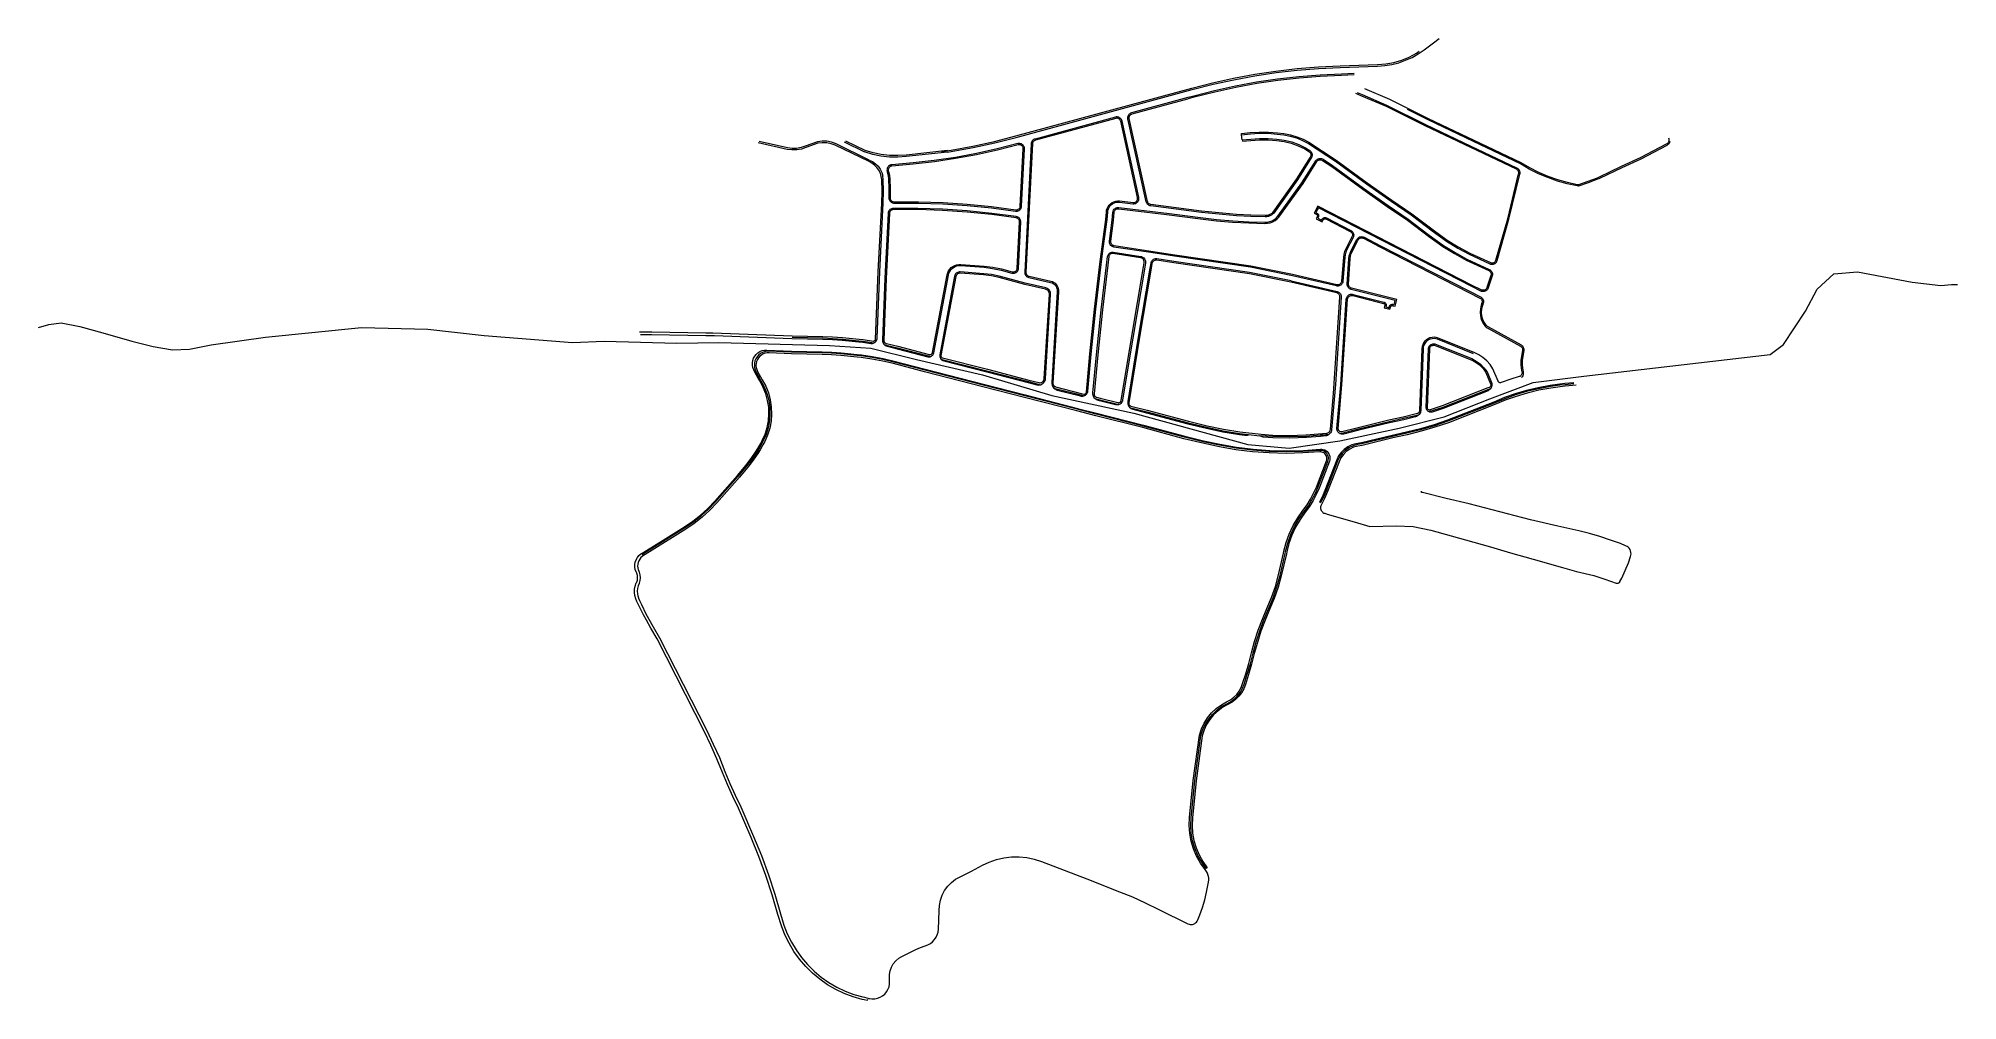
# Model space of a CAD drawing. Header units: feet. Extents: x 7510401 to 7512211, y 4691617 to 4692524.
import ezdxf

# ---------------------------------------------------------------- set-up
doc = ezdxf.new("R2010")
doc.units = ezdxf.units.FT
doc.header["$MEASUREMENT"] = 0
doc.layers.add('rruget', color=5, linetype='Continuous', lineweight=0)

msp = doc.modelspace()

# ---------------------------------------------------------------- linework, layer by layer
at = {"layer": 'rruget'}
for points in [[(7511258.3, 4692416.7), (7511261.8, 4692417.3), (7511282.4, 4692421), (7511302.8, 4692425.4), (7511323.1, 4692430.5), (7511489, 4692475.7), (7511508.6, 4692480.7), (7511528.3, 4692485), (7511548.1, 4692488.7), (7511568.1, 4692491.7), (7511588.1, 4692494), (7511608.2, 4692495.7), (7511628.4, 4692496.6), (7511663.8, 4692497.8), (7511670.6, 4692498.3), (7511677.2, 4692499.4), (7511683.8, 4692501), (7511690.1, 4692503.3), (7511696.3, 4692506.1), (7511702.1, 4692509.4), (7511707.7, 4692513.2), (7511716.4, 4692519.8), (7511722, 4692524)], [(7511252.6, 4692417.4), (7511261.6, 4692418.7), (7511282.1, 4692422.4), (7511302.5, 4692426.9), (7511322.7, 4692432), (7511488.6, 4692477.2), (7511508.2, 4692482.2), (7511528, 4692486.5), (7511547.9, 4692490.2), (7511567.9, 4692493.2), (7511588, 4692495.5), (7511608.1, 4692497.2), (7511628.4, 4692498.1), (7511663.8, 4692499.3), (7511671.5, 4692499.9), (7511679.1, 4692501.3), (7511686.5, 4692503.5), (7511693.6, 4692506.4), (7511700.4, 4692510.1), (7511703.1, 4692511.9)], [(7511536.1, 4692428.2), (7511544.2, 4692429), (7511552.4, 4692429.5), (7511560.6, 4692429.5), (7511568.7, 4692428.9), (7511575.8, 4692427.9), (7511582.8, 4692426.3), (7511589.5, 4692423.8), (7511595.9, 4692420.7), (7511599.8, 4692418.2), (7511600.5, 4692417.6), (7511601, 4692417), (7511601.5, 4692416.3), (7511601.8, 4692415.5), (7511602, 4692414.6), (7511602.1, 4692413.8), (7511601.9, 4692412.9), (7511601.7, 4692412.1), (7511601.3, 4692411.3), (7511588.4, 4692390.7), (7511565.9, 4692359.3), (7511564.8, 4692358.1), (7511563.6, 4692357.2), (7511562.3, 4692356.5), (7511560.8, 4692356), (7511559.3, 4692355.7), (7511557.8, 4692355.7), (7511544.2, 4692356), (7511530.6, 4692356.7), (7511497.6, 4692359.9), (7511449.9, 4692366.1), (7511449.1, 4692366.2), (7511448.4, 4692366.5), (7511447.8, 4692366.9), (7511447.1, 4692367.3), (7511446.6, 4692367.9), (7511446.2, 4692368.5), (7511445.8, 4692369.2), (7511445.6, 4692370), (7511428.4, 4692448.1), (7511428.3, 4692448.9), (7511428.4, 4692449.8), (7511428.5, 4692450.6), (7511428.9, 4692451.4), (7511429.3, 4692452.1), (7511429.8, 4692452.7), (7511430.5, 4692453.3), (7511431.2, 4692453.7), (7511432, 4692454), (7511485.1, 4692468.5), (7511490.6, 4692469.9), (7511510.1, 4692474.9), (7511529.8, 4692479.2), (7511549.6, 4692482.9), (7511569.5, 4692485.8), (7511589.5, 4692488.1), (7511609.6, 4692489.7), (7511629.7, 4692490.7), (7511641.6, 4692491.1)], [(7511536.1, 4692428.2), (7511536.3, 4692427), (7511544.3, 4692427.8), (7511552.4, 4692428.3), (7511560.5, 4692428.3), (7511568.6, 4692427.7), (7511575.6, 4692426.8), (7511582.4, 4692425.1), (7511589, 4692422.7), (7511595.3, 4692419.7), (7511599.1, 4692417.2), (7511599.6, 4692416.7), (7511600.1, 4692416.3), (7511600.4, 4692415.7), (7511600.7, 4692415.1), (7511600.8, 4692414.5), (7511600.9, 4692413.8), (7511600.8, 4692413.2), (7511600.6, 4692412.5), (7511600.3, 4692411.9), (7511587.4, 4692391.4), (7511564.9, 4692360), (7511564, 4692359), (7511562.9, 4692358.2), (7511561.7, 4692357.6), (7511560.5, 4692357.1), (7511559.2, 4692356.9), (7511557.8, 4692356.9), (7511544.2, 4692357.2), (7511530.6, 4692357.9), (7511497.7, 4692361.1), (7511450, 4692367.3), (7511449.5, 4692367.4), (7511448.9, 4692367.6), (7511448.4, 4692367.9), (7511447.9, 4692368.2), (7511447.5, 4692368.6), (7511447.2, 4692369.1), (7511447, 4692369.7), (7511446.8, 4692370.2), (7511429.6, 4692448.4), (7511429.5, 4692449), (7511429.6, 4692449.6), (7511429.7, 4692450.3), (7511429.9, 4692450.9), (7511430.3, 4692451.4), (7511430.7, 4692451.9), (7511431.2, 4692452.3), (7511431.7, 4692452.6), (7511432.3, 4692452.8), (7511484.9, 4692467.1), (7511485.4, 4692467.3), (7511490.9, 4692468.8), (7511510.4, 4692473.7), (7511530, 4692478), (7511549.8, 4692481.7), (7511569.7, 4692484.6), (7511589.7, 4692486.9), (7511609.7, 4692488.5), (7511629.8, 4692489.3), (7511641.6, 4692489.8)], [(7511535.5, 4692433.1), (7511535.3, 4692434.3), (7511543.7, 4692435.1), (7511552.2, 4692435.7), (7511560.8, 4692435.7), (7511569.3, 4692435), (7511575.5, 4692434.3), (7511581.7, 4692433), (7511587.7, 4692431.2), (7511593.5, 4692428.8), (7511599.1, 4692426), (7511624.8, 4692409.3), (7511654.1, 4692387.7), (7511677.1, 4692371.4), (7511696.2, 4692358.5), (7511716.1, 4692343.5), (7511729.4, 4692333.8), (7511739.9, 4692327.3), (7511750.7, 4692321.5), (7511770.1, 4692312.5), (7511770.7, 4692312.3), (7511771.4, 4692312.2), (7511772, 4692312.2), (7511772.7, 4692312.3), (7511773.3, 4692312.5), (7511773.9, 4692312.8), (7511774.4, 4692313.2), (7511774.8, 4692313.7), (7511775.1, 4692314.3), (7511775.4, 4692314.9), (7511786.5, 4692353.9), (7511796.8, 4692396.2), (7511796.9, 4692396.9), (7511796.9, 4692397.5), (7511796.7, 4692398.2), (7511796.5, 4692398.8), (7511796.2, 4692399.3), (7511795.8, 4692399.8), (7511795.3, 4692400.3), (7511794.7, 4692400.6), (7511751.6, 4692421), (7511708.7, 4692441.5), (7511672.1, 4692459.7), (7511649, 4692469.5), (7511643.4, 4692471.9)], [(7511535.5, 4692433.1), (7511543.8, 4692433.9), (7511552.2, 4692434.5), (7511560.7, 4692434.5), (7511569.2, 4692433.8), (7511575.3, 4692433.1), (7511581.4, 4692431.8), (7511587.3, 4692430.1), (7511593, 4692427.8), (7511598.5, 4692425), (7511624.1, 4692408.3), (7511653.4, 4692386.7), (7511676.5, 4692370.4), (7511695.5, 4692357.5), (7511715.4, 4692342.5), (7511728.7, 4692332.8), (7511739.3, 4692326.3), (7511750.2, 4692320.4), (7511769.6, 4692311.4), (7511770.4, 4692311.1), (7511771.3, 4692311), (7511772.1, 4692311), (7511773, 4692311.1), (7511773.8, 4692311.4), (7511774.5, 4692311.8), (7511775.2, 4692312.4), (7511775.8, 4692313), (7511776.2, 4692313.8), (7511776.5, 4692314.6), (7511787.6, 4692353.6), (7511797.9, 4692396), (7511798.1, 4692396.8), (7511798.1, 4692397.7), (7511797.9, 4692398.5), (7511797.6, 4692399.3), (7511797.2, 4692400), (7511796.6, 4692400.7), (7511796, 4692401.2), (7511795.2, 4692401.7), (7511752.1, 4692422.1), (7511709.2, 4692442.6), (7511672.6, 4692460.8), (7511649.4, 4692470.7), (7511644.7, 4692472.7)], [(7511938.1, 4692430.2), (7511938.3, 4692429.4), (7511938.5, 4692428.6), (7511938.5, 4692427.8), (7511938.3, 4692427.1), (7511938, 4692426.3), (7511937.7, 4692425.6), (7511937.2, 4692425), (7511936.6, 4692424.5), (7511935.9, 4692424.1), (7511911.5, 4692411.2), (7511893.5, 4692403.1), (7511872.7, 4692393.1), (7511870.8, 4692392.1), (7511862, 4692388.9), (7511853.2, 4692385.9), (7511852.1, 4692386), (7511842.8, 4692388), (7511833.6, 4692390.6), (7511824.6, 4692393.8), (7511815.8, 4692397.6), (7511807.3, 4692401.9), (7511799.1, 4692406.7), (7511754.8, 4692427.7), (7511711.9, 4692448.2), (7511675.2, 4692466.4), (7511651.9, 4692476.3)], [(7511387.1, 4692186.9), (7511387.5, 4692187.1), (7511388.3, 4692187.5), (7511389, 4692188.1), (7511389.6, 4692188.9), (7511390, 4692189.7), (7511390.4, 4692190.5), (7511390.5, 4692191.4), (7511393.7, 4692226.2), (7511398.2, 4692268.6), (7511403.2, 4692310.9), (7511405.1, 4692325.7), (7511408.7, 4692353.1), (7511409.3, 4692360), (7511409.5, 4692361.7), (7511409.9, 4692363.2), (7511410.6, 4692364.7), (7511411.6, 4692366), (7511412.8, 4692367.2), (7511414.1, 4692368.2), (7511415.6, 4692368.9), (7511417.1, 4692369.4), (7511418.8, 4692369.6), (7511420.4, 4692369.5), (7511433.1, 4692368.1), (7511434, 4692368), (7511434.8, 4692368.2), (7511435.7, 4692368.4), (7511436.4, 4692368.8), (7511437.1, 4692369.4), (7511437.7, 4692370), (7511438.1, 4692370.7), (7511438.5, 4692371.5), (7511438.6, 4692372.4), (7511438.7, 4692373.2), (7511438.6, 4692374.1), (7511422.8, 4692446), (7511422.5, 4692446.8), (7511422.2, 4692447.5), (7511421.7, 4692448.2), (7511421.1, 4692448.8), (7511420.5, 4692449.2), (7511419.7, 4692449.6), (7511419, 4692449.8), (7511418.2, 4692450), (7511417.4, 4692449.9), (7511416.6, 4692449.8), (7511340.8, 4692429.1), (7511340.1, 4692428.9), (7511339.4, 4692428.5), (7511338.7, 4692428), (7511338.2, 4692427.4), (7511337.8, 4692426.8), (7511337.4, 4692426.1), (7511337.2, 4692425.3), (7511337.1, 4692424.6), (7511331, 4692303.6), (7511331, 4692302.8), (7511331.2, 4692302), (7511331.4, 4692301.3), (7511331.8, 4692300.6), (7511332.3, 4692300), (7511332.8, 4692299.5), (7511333.5, 4692299), (7511334.2, 4692298.7), (7511334.9, 4692298.4), (7511355.4, 4692293.9), (7511356.6, 4692293.5), (7511357.8, 4692292.9), (7511358.9, 4692292.1), (7511359.8, 4692291.2), (7511360.6, 4692290.1), (7511361.1, 4692288.9), (7511361.5, 4692287.7), (7511361.7, 4692286.4), (7511361.6, 4692285.1), (7511356.5, 4692199.5), (7511356.5, 4692198.3), (7511356.8, 4692197.1), (7511357.2, 4692196), (7511357.8, 4692195), (7511358.5, 4692194.2)], [(7511386.7, 4692188.6), (7511387.1, 4692188.5), (7511387.4, 4692188.5), (7511387.8, 4692188.6), (7511388.1, 4692188.7), (7511388.4, 4692188.9), (7511388.6, 4692189.1), (7511388.9, 4692189.4), (7511389, 4692189.7), (7511389.2, 4692190), (7511389.2, 4692190.3), (7511392.5, 4692226.4), (7511397, 4692268.7), (7511402, 4692311), (7511407.5, 4692353.2), (7511408.1, 4692360.1), (7511408.3, 4692361.9), (7511408.8, 4692363.7), (7511409.6, 4692365.3), (7511410.7, 4692366.8), (7511412, 4692368.1), (7511413.5, 4692369.2), (7511415.1, 4692370), (7511416.9, 4692370.5), (7511418.7, 4692370.8), (7511420.5, 4692370.7), (7511433.3, 4692369.3), (7511433.9, 4692369.2), (7511434.6, 4692369.3), (7511435.2, 4692369.5), (7511435.8, 4692369.8), (7511436.3, 4692370.2), (7511436.7, 4692370.7), (7511437.1, 4692371.3), (7511437.3, 4692371.9), (7511437.5, 4692372.5), (7511437.5, 4692373.2), (7511437.4, 4692373.8), (7511421.6, 4692445.8), (7511421.4, 4692446.4), (7511421.1, 4692446.9), (7511420.8, 4692447.4), (7511420.3, 4692447.9), (7511419.8, 4692448.2), (7511419.3, 4692448.5), (7511418.7, 4692448.7), (7511418.1, 4692448.8), (7511417.5, 4692448.7), (7511416.9, 4692448.6), (7511341.1, 4692428), (7511340.5, 4692427.8), (7511340, 4692427.5), (7511339.6, 4692427.1), (7511339.1, 4692426.7), (7511338.8, 4692426.2), (7511338.6, 4692425.7), (7511338.4, 4692425.1), (7511338.3, 4692424.5), (7511332.2, 4692303.5), (7511332.2, 4692302.9), (7511332.3, 4692302.3), (7511332.5, 4692301.8), (7511332.8, 4692301.3), (7511333.2, 4692300.8), (7511333.6, 4692300.4), (7511334.1, 4692300.1), (7511334.6, 4692299.8), (7511335.2, 4692299.6), (7511355.7, 4692295), (7511357.1, 4692294.6), (7511358.4, 4692293.9), (7511359.6, 4692293), (7511360.7, 4692292), (7511361.6, 4692290.7), (7511362.2, 4692289.4), (7511362.7, 4692288), (7511362.9, 4692286.5), (7511362.8, 4692285), (7511357.7, 4692198.8), (7511357.7, 4692198.2), (7511357.8, 4692197.6), (7511358, 4692197.1), (7511358.3, 4692196.6), (7511358.7, 4692196.2), (7511359.1, 4692195.8), (7511359.6, 4692195.6), (7511360.2, 4692195.4), (7511384.3, 4692189.2), (7511386.7, 4692188.6)], [(7511939.5, 4692426.9), (7511939.5, 4692426.8), (7511939.1, 4692425.8), (7511938.7, 4692425), (7511938, 4692424.2), (7511937.3, 4692423.5), (7511936.5, 4692423), (7511912, 4692410.1), (7511894, 4692402), (7511873, 4692391.8), (7511872.5, 4692391.6), (7511871.3, 4692391.1), (7511862.3, 4692387.7), (7511853.1, 4692384.7), (7511851.9, 4692384.8), (7511842.5, 4692386.9), (7511833.3, 4692389.5), (7511824.2, 4692392.7), (7511815.4, 4692396.4), (7511806.8, 4692400.8), (7511798.5, 4692405.6), (7511754.3, 4692426.6), (7511711.4, 4692447.1), (7511691.9, 4692456.8)], [(7511536.1, 4692428.2), (7511535.5, 4692433.1)], [(7511184.3, 4692407.8), (7511152.4, 4692423.2), (7511148.5, 4692424.7), (7511144.4, 4692425.5), (7511140.2, 4692425.6), (7511136, 4692425.1), (7511124.7, 4692421.1), (7511120.5, 4692419.6), (7511116.1, 4692418.8), (7511111.6, 4692418.8), (7511107.2, 4692419.3), (7511079.8, 4692425.4)], [(7511184.4, 4692409.3), (7511153.1, 4692424.5), (7511148.9, 4692426.1), (7511144.5, 4692427), (7511140, 4692427.1), (7511135.6, 4692426.5), (7511124.1, 4692422.5), (7511120.1, 4692421.1), (7511116, 4692420.3), (7511111.7, 4692420.2), (7511107.5, 4692420.8), (7511080.7, 4692426.7)], [(7511160.7, 4692426.4), (7511180.1, 4692417)], [(7511258.2, 4692418.2), (7511219.2, 4692414), (7511211.4, 4692413.4), (7511203.5, 4692413.6), (7511195.8, 4692414.5), (7511188.1, 4692416.1), (7511180.6, 4692418.4), (7511162.4, 4692427.2)], [(7511258.3, 4692416.7), (7511219.4, 4692412.5), (7511211.4, 4692411.9), (7511203.4, 4692412.1), (7511195.5, 4692413), (7511187.7, 4692414.6), (7511180.1, 4692417)], [(7511324.7, 4692424.8), (7511305.2, 4692419.8), (7511285.5, 4692415.5), (7511265.7, 4692411.8), (7511245.8, 4692408.8), (7511225.8, 4692406.5), (7511205.8, 4692404.8), (7511204.9, 4692404.7), (7511204.1, 4692404.5), (7511203.4, 4692404.1), (7511202.7, 4692403.6), (7511202.2, 4692403), (7511201.7, 4692402.3), (7511201.4, 4692401.5), (7511201.2, 4692400.7), (7511201.1, 4692399.9), (7511201.2, 4692399.1), (7511201.4, 4692398.2), (7511202.3, 4692394.8), (7511202.7, 4692391.2), (7511203, 4692382.5), (7511202.9, 4692373.8), (7511203, 4692373), (7511203.1, 4692372.2), (7511203.4, 4692371.5), (7511203.9, 4692370.8), (7511204.4, 4692370.2), (7511205, 4692369.6), (7511205.7, 4692369.2), (7511206.4, 4692368.9), (7511207.2, 4692368.7), (7511208, 4692368.7), (7511231, 4692368.7), (7511253.9, 4692367.9), (7511276.8, 4692366.4), (7511299.7, 4692364.1), (7511322.4, 4692361.1), (7511323.2, 4692361.1), (7511324.1, 4692361.1), (7511324.9, 4692361.4), (7511325.6, 4692361.7), (7511326.3, 4692362.2), (7511326.9, 4692362.8), (7511327.4, 4692363.4), (7511327.8, 4692364.2), (7511328, 4692365), (7511328.1, 4692365.8), (7511330.9, 4692419.6), (7511330.8, 4692420.5), (7511330.7, 4692421.3), (7511330.3, 4692422.1), (7511329.9, 4692422.8), (7511329.4, 4692423.5), (7511328.7, 4692424), (7511328, 4692424.4), (7511327.2, 4692424.7), (7511326.4, 4692424.9), (7511325.5, 4692424.9), (7511324.7, 4692424.8)], [(7511325, 4692423.6), (7511305.4, 4692418.6), (7511285.7, 4692414.3), (7511265.9, 4692410.6), (7511246, 4692407.6), (7511225.9, 4692405.3), (7511205.8, 4692403.6), (7511205.2, 4692403.6), (7511204.6, 4692403.4), (7511204.1, 4692403.1), (7511203.5, 4692402.7), (7511203.1, 4692402.2), (7511202.8, 4692401.7), (7511202.5, 4692401.1), (7511202.3, 4692400.5), (7511202.3, 4692399.9), (7511202.3, 4692399.2), (7511202.5, 4692398.6), (7511203.5, 4692395), (7511203.9, 4692391.2), (7511204.2, 4692382.5), (7511204.1, 4692373.8), (7511204.2, 4692373.2), (7511204.3, 4692372.6), (7511204.5, 4692372), (7511204.8, 4692371.5), (7511205.2, 4692371), (7511205.7, 4692370.6), (7511206.2, 4692370.3), (7511206.8, 4692370.1), (7511207.4, 4692369.9), (7511208, 4692369.9), (7511231, 4692369.9), (7511254, 4692369.1), (7511276.9, 4692367.6), (7511299.8, 4692365.3), (7511322.6, 4692362.3), (7511323.2, 4692362.3), (7511323.9, 4692362.3), (7511324.5, 4692362.5), (7511325, 4692362.8), (7511325.6, 4692363.1), (7511326, 4692363.6), (7511326.4, 4692364.1), (7511326.7, 4692364.6), (7511326.9, 4692365.2), (7511326.9, 4692365.9), (7511329.7, 4692419.7), (7511329.6, 4692420.3), (7511329.5, 4692421), (7511329.3, 4692421.6), (7511328.9, 4692422.1), (7511328.5, 4692422.6), (7511328, 4692423), (7511327.5, 4692423.3), (7511326.9, 4692423.5), (7511326.3, 4692423.7), (7511325.6, 4692423.7), (7511325, 4692423.6)], [(7511251.4, 4692419.7), (7511251.4, 4692419.7)], [(7511252.6, 4692417.4), (7511252.6, 4692417.4)], [(7511771.8, 4692300), (7511768.1, 4692288.6), (7511767.7, 4692287.8), (7511767.3, 4692287.1), (7511766.7, 4692286.5), (7511766, 4692285.9), (7511765.2, 4692285.5), (7511764.4, 4692285.3), (7511763.5, 4692285.2), (7511762.7, 4692285.2), (7511761.8, 4692285.4), (7511761, 4692285.7), (7511752.6, 4692290), (7511608, 4692364.2), (7511605.7, 4692359.8), (7511606.6, 4692359.3), (7511607, 4692359), (7511607.4, 4692358.7), (7511607.7, 4692358.3), (7511608, 4692357.8), (7511608.1, 4692357.3), (7511608.2, 4692356.8), (7511608.2, 4692356.3), (7511608.1, 4692355.8), (7511607.9, 4692355.3), (7511607.4, 4692354.4), (7511611, 4692352.6), (7511611.4, 4692353.5), (7511611.7, 4692353.9), (7511612, 4692354.2), (7511612.4, 4692354.5), (7511612.8, 4692354.8), (7511613.2, 4692354.9), (7511613.7, 4692355), (7511614.1, 4692355.1), (7511614.6, 4692355), (7511615.1, 4692354.9), (7511615.5, 4692354.8), (7511638.5, 4692342.9), (7511639.3, 4692342.5), (7511639.9, 4692341.9), (7511640.5, 4692341.2), (7511640.9, 4692340.4), (7511641.1, 4692339.6), (7511641.3, 4692338.7), (7511641.2, 4692337.8), (7511641, 4692337), (7511640.7, 4692336.2), (7511634.9, 4692324.9), (7511633.9, 4692322.5), (7511633.2, 4692319.9), (7511632.8, 4692317.3), (7511631.1, 4692295), (7511630.9, 4692294.1), (7511630.6, 4692293.3), (7511630.2, 4692292.6), (7511629.7, 4692291.9), (7511629, 4692291.3), (7511628.3, 4692290.9), (7511627.5, 4692290.6), (7511626.7, 4692290.4), (7511625.8, 4692290.4), (7511624.9, 4692290.5), (7511583.5, 4692300), (7511544, 4692308.1), (7511472.4, 4692318.6), (7511449.9, 4692322), (7511415.2, 4692327.2), (7511414.4, 4692327.4), (7511413.6, 4692327.8), (7511412.9, 4692328.3), (7511412.3, 4692328.8), (7511411.7, 4692329.5), (7511411.3, 4692330.3), (7511411.1, 4692331.1), (7511411, 4692332), (7511411, 4692332.8), (7511413.6, 4692352.5), (7511414.2, 4692359.8), (7511414.4, 4692360.6), (7511414.6, 4692361.4), (7511414.9, 4692362.1), (7511415.4, 4692362.8), (7511416, 4692363.4), (7511416.7, 4692363.9), (7511417.4, 4692364.2), (7511418.2, 4692364.5), (7511419, 4692364.6), (7511419.8, 4692364.6), (7511433, 4692363), (7511465, 4692359.2), (7511496.9, 4692355), (7511512, 4692353.2), (7511527.2, 4692351.9), (7511542.4, 4692351.1), (7511557.6, 4692350.7), (7511559.9, 4692350.8), (7511562.2, 4692351.2), (7511564.4, 4692352), (7511566.4, 4692353.1), (7511568.3, 4692354.5), (7511569.8, 4692356.2), (7511592.5, 4692387.9), (7511605.4, 4692408.4), (7511605.9, 4692409.1), (7511606.4, 4692409.6), (7511607.1, 4692410.1), (7511607.8, 4692410.4), (7511608.6, 4692410.7), (7511609.3, 4692410.8), (7511610.1, 4692410.8), (7511610.9, 4692410.6), (7511611.7, 4692410.4), (7511612.4, 4692410), (7511621.2, 4692404.2), (7511650.5, 4692382.7), (7511673.6, 4692366.3), (7511692.6, 4692353.4), (7511712.4, 4692338.5), (7511725.9, 4692328.7), (7511736.8, 4692322), (7511748, 4692315.9), (7511769.1, 4692306.1), (7511769.9, 4692305.7), (7511770.5, 4692305.2), (7511771, 4692304.6), (7511771.5, 4692303.9), (7511771.8, 4692303.2), (7511772, 4692302.4), (7511772.1, 4692301.6), (7511772, 4692300.8), (7511771.8, 4692300)], [(7511195.8, 4692393.8), (7511194.9, 4692396.8), (7511193.5, 4692399.6), (7511191.7, 4692402.2), (7511189.5, 4692404.4), (7511187, 4692406.3), (7511184.3, 4692407.8)], [(7511184.4, 4692409.3), (7511187.5, 4692407.8), (7511190.3, 4692405.8), (7511192.8, 4692403.4), (7511194.8, 4692400.6), (7511196.3, 4692397.5), (7511197.3, 4692394.2)], [(7511188.3, 4692238.6), (7511188.6, 4692238.5), (7511188.9, 4692238.6), (7511189.2, 4692238.7), (7511189.5, 4692238.8), (7511189.7, 4692239), (7511190, 4692239.2), (7511190.1, 4692239.4), (7511190.3, 4692239.7), (7511190.4, 4692240), (7511190.4, 4692240.3), (7511192.9, 4692303.8), (7511196.2, 4692368.7), (7511196.5, 4692379.8), (7511196.2, 4692390.8), (7511195.8, 4692393.8)], [(7511189, 4692236.9), (7511189.3, 4692237.1), (7511190, 4692237.6), (7511190.7, 4692238.2), (7511191.2, 4692239), (7511191.6, 4692239.8), (7511191.8, 4692240.6), (7511192, 4692241.5), (7511194.4, 4692303.8), (7511197.7, 4692368.6), (7511198, 4692379.8), (7511197.7, 4692390.9), (7511197.3, 4692394.2)], [(7511770.7, 4692300.4), (7511766.9, 4692289), (7511766.7, 4692288.4), (7511766.3, 4692287.8), (7511765.9, 4692287.3), (7511765.3, 4692287), (7511764.8, 4692286.7), (7511764.1, 4692286.5), (7511763.5, 4692286.4), (7511762.8, 4692286.4), (7511762.2, 4692286.5), (7511761.5, 4692286.8), (7511753.1, 4692291.1), (7511607.5, 4692365.8), (7511604.1, 4692359.3), (7511606, 4692358.3), (7511606.3, 4692358.1), (7511606.5, 4692357.9), (7511606.7, 4692357.6), (7511606.9, 4692357.3), (7511607, 4692357), (7511607, 4692356.7), (7511607, 4692356.4), (7511606.9, 4692356.1), (7511606.8, 4692355.8), (7511605.8, 4692353.9), (7511611.5, 4692350.9), (7511612.5, 4692352.9), (7511612.7, 4692353.1), (7511612.8, 4692353.4), (7511613.1, 4692353.5), (7511613.3, 4692353.7), (7511613.6, 4692353.8), (7511613.8, 4692353.9), (7511614.1, 4692353.9), (7511614.4, 4692353.9), (7511614.7, 4692353.8), (7511615, 4692353.7), (7511638, 4692341.9), (7511638.6, 4692341.5), (7511639, 4692341.1), (7511639.5, 4692340.5), (7511639.8, 4692339.9), (7511640, 4692339.3), (7511640.1, 4692338.7), (7511640, 4692338), (7511639.9, 4692337.4), (7511639.6, 4692336.7), (7511633.8, 4692325.4), (7511632.7, 4692322.9), (7511632, 4692320.2), (7511631.6, 4692317.4), (7511629.9, 4692295.1), (7511629.7, 4692294.4), (7511629.5, 4692293.8), (7511629.2, 4692293.2), (7511628.8, 4692292.7), (7511628.3, 4692292.3), (7511627.8, 4692291.9), (7511627.1, 4692291.7), (7511626.5, 4692291.6), (7511625.9, 4692291.6), (7511625.2, 4692291.7), (7511583.7, 4692301.2), (7511544.2, 4692309.3), (7511472.6, 4692319.7), (7511415.5, 4692328.4), (7511414.8, 4692328.6), (7511414.2, 4692328.8), (7511413.6, 4692329.2), (7511413.1, 4692329.6), (7511412.8, 4692330.2), (7511412.5, 4692330.8), (7511412.3, 4692331.4), (7511412.2, 4692332), (7511412.2, 4692332.7), (7511414.8, 4692352.3), (7511415.4, 4692359.7), (7511415.5, 4692360.4), (7511415.7, 4692361), (7511416, 4692361.5), (7511416.3, 4692362), (7511416.8, 4692362.5), (7511417.3, 4692362.8), (7511417.8, 4692363.1), (7511418.4, 4692363.3), (7511419.1, 4692363.4), (7511419.7, 4692363.4), (7511432.9, 4692361.8), (7511464.8, 4692358), (7511496.7, 4692353.8), (7511511.9, 4692352), (7511527.1, 4692350.7), (7511542.3, 4692349.9), (7511557.6, 4692349.5), (7511560.1, 4692349.6), (7511562.5, 4692350), (7511564.9, 4692350.9), (7511567.1, 4692352.1), (7511569.1, 4692353.7), (7511570.8, 4692355.5), (7511593.5, 4692387.3), (7511606.4, 4692407.8), (7511606.8, 4692408.3), (7511607.2, 4692408.7), (7511607.7, 4692409.1), (7511608.2, 4692409.3), (7511608.8, 4692409.5), (7511609.4, 4692409.6), (7511610, 4692409.6), (7511610.6, 4692409.5), (7511611.2, 4692409.3), (7511611.7, 4692408.9), (7511620.6, 4692403.2), (7511649.8, 4692381.7), (7511672.9, 4692365.3), (7511691.9, 4692352.5), (7511711.7, 4692337.6), (7511725.2, 4692327.7), (7511736.2, 4692321), (7511747.4, 4692314.8), (7511768.6, 4692305.1), (7511769.2, 4692304.7), (7511769.7, 4692304.3), (7511770.1, 4692303.9), (7511770.4, 4692303.4), (7511770.6, 4692302.8), (7511770.8, 4692302.2), (7511770.8, 4692301.6), (7511770.8, 4692301), (7511770.7, 4692300.4)], [(7511242.6, 4692224), (7511243.2, 4692224.3), (7511243.8, 4692224.8), (7511244.4, 4692225.3), (7511244.8, 4692225.9), (7511245.1, 4692226.6), (7511245.3, 4692227.4), (7511259.1, 4692300.8), (7511259.5, 4692302.5), (7511260.3, 4692304.1), (7511261.3, 4692305.6), (7511262.5, 4692306.9), (7511263.9, 4692308), (7511265.5, 4692308.8), (7511267.1, 4692309.4), (7511268.9, 4692309.7), (7511270.7, 4692309.7), (7511292.8, 4692308.1), (7511300.8, 4692307.1), (7511308.7, 4692305.4), (7511318.9, 4692302.7), (7511319.7, 4692302.5), (7511320.5, 4692302.5), (7511321.3, 4692302.6), (7511322.1, 4692302.9), (7511322.8, 4692303.2), (7511323.5, 4692303.7), (7511324, 4692304.3), (7511324.5, 4692304.9), (7511324.9, 4692305.7), (7511325.1, 4692306.4), (7511325.2, 4692307.2), (7511327.4, 4692350.7), (7511327.4, 4692351.6), (7511327.2, 4692352.4), (7511326.9, 4692353.1), (7511326.5, 4692353.8), (7511326, 4692354.5), (7511325.4, 4692355), (7511324.7, 4692355.4), (7511323.9, 4692355.8), (7511323.1, 4692355.9), (7511300.1, 4692359), (7511276.9, 4692361.3), (7511253.6, 4692362.9), (7511230.4, 4692363.7), (7511207.1, 4692363.7), (7511206.3, 4692363.6), (7511205.5, 4692363.4), (7511204.7, 4692363), (7511204, 4692362.5), (7511203.4, 4692362), (7511202.9, 4692361.3), (7511202.5, 4692360.6), (7511202.3, 4692359.8), (7511202.2, 4692358.9), (7511199.1, 4692297.8), (7511196.9, 4692239.4), (7511196.9, 4692238.4), (7511197.1, 4692237.4), (7511197.5, 4692236.5), (7511198.1, 4692235.7), (7511198.5, 4692235.2)], [(7511241.2, 4692225.9), (7511241.6, 4692225.8), (7511242, 4692225.8), (7511242.4, 4692225.9), (7511242.7, 4692226), (7511243.1, 4692226.2), (7511243.4, 4692226.4), (7511243.7, 4692226.7), (7511243.9, 4692227), (7511244, 4692227.4), (7511244.2, 4692227.8), (7511257.9, 4692301), (7511258.4, 4692302.9), (7511259.2, 4692304.7), (7511260.3, 4692306.4), (7511261.7, 4692307.8), (7511263.2, 4692309), (7511265, 4692309.9), (7511266.8, 4692310.6), (7511268.8, 4692310.9), (7511270.8, 4692310.9), (7511292.9, 4692309.3), (7511301, 4692308.3), (7511309, 4692306.6), (7511319.2, 4692303.8), (7511319.8, 4692303.7), (7511320.4, 4692303.7), (7511321, 4692303.8), (7511321.6, 4692304), (7511322.2, 4692304.3), (7511322.7, 4692304.6), (7511323.1, 4692305.1), (7511323.5, 4692305.6), (7511323.7, 4692306.1), (7511323.9, 4692306.7), (7511324, 4692307.3), (7511326.2, 4692350.8), (7511326.2, 4692351.4), (7511326, 4692352), (7511325.8, 4692352.6), (7511325.5, 4692353.2), (7511325.1, 4692353.6), (7511324.7, 4692354), (7511324.1, 4692354.4), (7511323.6, 4692354.6), (7511323, 4692354.8), (7511299.9, 4692357.8), (7511276.8, 4692360.1), (7511253.6, 4692361.7), (7511230.4, 4692362.5), (7511207.1, 4692362.5), (7511206.5, 4692362.4), (7511205.9, 4692362.2), (7511205.3, 4692362), (7511204.8, 4692361.6), (7511204.3, 4692361.2), (7511203.9, 4692360.7), (7511203.7, 4692360.1), (7511203.5, 4692359.5), (7511203.4, 4692358.9), (7511200.3, 4692297.7), (7511198.1, 4692239.5), (7511198.1, 4692239), (7511198.2, 4692238.5), (7511198.4, 4692238.1), (7511198.6, 4692237.6), (7511198.9, 4692237.2), (7511199.3, 4692236.9), (7511199.7, 4692236.6), (7511200.2, 4692236.4), (7511200.6, 4692236.3), (7511200.7, 4692236.3), (7511211.5, 4692233.7), (7511240.8, 4692226), (7511241.2, 4692225.9)], [(7511397.3, 4692184.4), (7511396.9, 4692184.8), (7511396.3, 4692185.6), (7511395.8, 4692186.6), (7511395.5, 4692187.6), (7511395.4, 4692188.6), (7511395.4, 4692189.7), (7511398.7, 4692225.7), (7511403.2, 4692268), (7511408.1, 4692310.2), (7511409.2, 4692318.2), (7511409.3, 4692318.9), (7511409.6, 4692319.6), (7511410, 4692320.3), (7511410.5, 4692320.9), (7511411, 4692321.4), (7511411.7, 4692321.8), (7511412.4, 4692322.1), (7511413.1, 4692322.3), (7511413.9, 4692322.3), (7511414.6, 4692322.3), (7511440.5, 4692318.3), (7511441.3, 4692318.2), (7511442.1, 4692317.8), (7511442.8, 4692317.4), (7511443.4, 4692316.9), (7511444, 4692316.2), (7511444.4, 4692315.5), (7511444.7, 4692314.7), (7511444.9, 4692313.9), (7511444.9, 4692313.1), (7511444.9, 4692312.3), (7511444.2, 4692308.3), (7511432.9, 4692241.2), (7511423.4, 4692183), (7511423.2, 4692182.1), (7511422.8, 4692181.2), (7511422.3, 4692180.5), (7511421.7, 4692179.8), (7511420.9, 4692179.2), (7511420.1, 4692178.8), (7511419.8, 4692178.7)], [(7511418.8, 4692180.5), (7511419.2, 4692180.4), (7511419.7, 4692180.4), (7511420.1, 4692180.5), (7511420.5, 4692180.6), (7511420.9, 4692180.8), (7511421.3, 4692181.1), (7511421.6, 4692181.4), (7511421.8, 4692181.8), (7511422, 4692182.2), (7511422.1, 4692182.6), (7511431.7, 4692241.4), (7511443, 4692308.5), (7511443.7, 4692312.3), (7511443.7, 4692312.9), (7511443.7, 4692313.6), (7511443.5, 4692314.3), (7511443.3, 4692314.9), (7511442.9, 4692315.5), (7511442.5, 4692316), (7511442, 4692316.4), (7511441.4, 4692316.8), (7511440.8, 4692317), (7511440.1, 4692317.2), (7511414.2, 4692321.1), (7511413.7, 4692321.2), (7511413.1, 4692321.1), (7511412.6, 4692321), (7511412.1, 4692320.8), (7511411.7, 4692320.5), (7511411.3, 4692320.1), (7511410.9, 4692319.7), (7511410.7, 4692319.3), (7511410.5, 4692318.8), (7511410.4, 4692318.2), (7511409.3, 4692310.1), (7511404.3, 4692267.9), (7511399.9, 4692225.6), (7511396.5, 4692188.7), (7511396.5, 4692188.2), (7511396.6, 4692187.8), (7511396.7, 4692187.3), (7511396.9, 4692186.9), (7511397.2, 4692186.5), (7511397.5, 4692186.2), (7511397.9, 4692185.9), (7511398.3, 4692185.7), (7511398.7, 4692185.6), (7511402.2, 4692184.7), (7511418.8, 4692180.5)], [(7511628.5, 4692151.2), (7511628.3, 4692151.3), (7511627.5, 4692151.7), (7511626.9, 4692152.3), (7511626.3, 4692152.9), (7511625.9, 4692153.7), (7511625.6, 4692154.5), (7511625.5, 4692155.3), (7511625.5, 4692156.2), (7511629, 4692197.3), (7511634.3, 4692278.1), (7511634.5, 4692278.9), (7511634.7, 4692279.7), (7511635.1, 4692280.4), (7511635.5, 4692281), (7511636.1, 4692281.6), (7511636.7, 4692282), (7511637.4, 4692282.4), (7511638.2, 4692282.7), (7511639, 4692282.8), (7511639.8, 4692282.8), (7511640.6, 4692282.6), (7511669.6, 4692275.3), (7511670.1, 4692275.1), (7511670.6, 4692274.9), (7511671, 4692274.6), (7511671.3, 4692274.2), (7511671.6, 4692273.7), (7511671.8, 4692273.2), (7511671.9, 4692272.7), (7511671.9, 4692272.2), (7511671.8, 4692271.7), (7511671.6, 4692270.7), (7511674.5, 4692270), (7511674.7, 4692270.9), (7511674.9, 4692271.4), (7511675.1, 4692271.8), (7511675.4, 4692272.2), (7511675.7, 4692272.5), (7511676.1, 4692272.8), (7511676.5, 4692273), (7511677, 4692273.1), (7511677.4, 4692273.2), (7511677.9, 4692273.2), (7511678.4, 4692273.1), (7511679.3, 4692272.9), (7511680.3, 4692276.7), (7511639, 4692287.1), (7511638.2, 4692287.4), (7511637.4, 4692287.9), (7511636.7, 4692288.4), (7511636.2, 4692289.1), (7511635.7, 4692289.8), (7511635.4, 4692290.6), (7511635.2, 4692291.5), (7511635.2, 4692292.3), (7511636.7, 4692316.1), (7511637.1, 4692318.8), (7511637.8, 4692321.4), (7511638.9, 4692323.9), (7511644.3, 4692334.4), (7511644.7, 4692335.1), (7511645.3, 4692335.7), (7511646, 4692336.3), (7511646.8, 4692336.7), (7511647.6, 4692337), (7511648.5, 4692337.1), (7511649.3, 4692337), (7511650.2, 4692336.9), (7511651, 4692336.5), (7511666.6, 4692328.5), (7511750.5, 4692285.5), (7511760.9, 4692280.2), (7511761.5, 4692279.8), (7511762.1, 4692279.3), (7511762.6, 4692278.7), (7511763.1, 4692278), (7511763.3, 4692277.3), (7511763.5, 4692276.5), (7511763.6, 4692275.7), (7511763.5, 4692274.9), (7511763.3, 4692274.2), (7511762.6, 4692272), (7511761.9, 4692268.9), (7511761.6, 4692265.6), (7511761.9, 4692262.4), (7511762.8, 4692259.3), (7511764.1, 4692256.4), (7511765.8, 4692253.7), (7511766.4, 4692253.1), (7511767, 4692252.6), (7511767.7, 4692252.2), (7511799.1, 4692234.9), (7511799.7, 4692234.4), (7511800.3, 4692233.9), (7511800.8, 4692233.3), (7511801.2, 4692232.6), (7511801.5, 4692231.9), (7511801.6, 4692231.2), (7511801.7, 4692230.4), (7511801.6, 4692229.6), (7511800.2, 4692220.5), (7511800.1, 4692215.7), (7511800.7, 4692211), (7511801, 4692209.9), (7511801.2, 4692208.8), (7511801.2, 4692207.8), (7511801, 4692206.7), (7511800.6, 4692205.7), (7511800.1, 4692204.7), (7511799.6, 4692204.1)], [(7511754.8, 4692227.7), (7511720.8, 4692241.3), (7511719, 4692241.9), (7511717, 4692242.1), (7511715.1, 4692242), (7511713.2, 4692241.6), (7511711.4, 4692240.8), (7511709.8, 4692239.7), (7511708.3, 4692238.4), (7511707.2, 4692236.9), (7511706.3, 4692235.1), (7511705.7, 4692233.3), (7511705.5, 4692231.3), (7511703.3, 4692172.9), (7511703.3, 4692172.4), (7511703.1, 4692171.9), (7511702.9, 4692171.5), (7511702.7, 4692171.1), (7511702.4, 4692170.8), (7511702, 4692170.5), (7511701.6, 4692170.3), (7511701.2, 4692170.1), (7511700.3, 4692169.9), (7511687.9, 4692166.8), (7511674.3, 4692163.8), (7511645.5, 4692156.8), (7511630, 4692153.1), (7511629.5, 4692153), (7511629.1, 4692153.1), (7511628.6, 4692153.1), (7511628.2, 4692153.3), (7511627.8, 4692153.5), (7511627.5, 4692153.8), (7511627.2, 4692154.2), (7511626.9, 4692154.6), (7511626.8, 4692155), (7511626.7, 4692155.5), (7511626.7, 4692155.9), (7511630.2, 4692197.2), (7511635.5, 4692278), (7511635.6, 4692278.6), (7511635.8, 4692279.2), (7511636.1, 4692279.7), (7511636.4, 4692280.2), (7511636.9, 4692280.7), (7511637.4, 4692281), (7511637.9, 4692281.3), (7511638.5, 4692281.5), (7511639.1, 4692281.6), (7511639.7, 4692281.6), (7511640.3, 4692281.5), (7511669.3, 4692274.1), (7511669.6, 4692274), (7511669.9, 4692273.9), (7511670.2, 4692273.7), (7511670.4, 4692273.5), (7511670.5, 4692273.2), (7511670.6, 4692272.9), (7511670.7, 4692272.6), (7511670.7, 4692272.3), (7511670.6, 4692272), (7511670.1, 4692269.8), (7511675.3, 4692268.5), (7511675.9, 4692270.6), (7511676, 4692270.9), (7511676.1, 4692271.2), (7511676.3, 4692271.4), (7511676.5, 4692271.6), (7511676.7, 4692271.7), (7511677, 4692271.9), (7511677.2, 4692272), (7511677.5, 4692272), (7511677.8, 4692272), (7511678.1, 4692271.9), (7511680.2, 4692271.4), (7511681.8, 4692277.6), (7511639.3, 4692288.3), (7511638.7, 4692288.5), (7511638.1, 4692288.8), (7511637.6, 4692289.3), (7511637.1, 4692289.8), (7511636.8, 4692290.3), (7511636.6, 4692290.9), (7511636.4, 4692291.6), (7511636.4, 4692292.2), (7511637.9, 4692316), (7511638.3, 4692318.5), (7511639, 4692321), (7511640, 4692323.4), (7511645.3, 4692333.8), (7511645.7, 4692334.4), (7511646.1, 4692334.9), (7511646.7, 4692335.3), (7511647.2, 4692335.6), (7511647.9, 4692335.8), (7511648.5, 4692335.9), (7511649.2, 4692335.9), (7511649.8, 4692335.7), (7511650.5, 4692335.5), (7511666, 4692327.5), (7511749.9, 4692284.4), (7511760.3, 4692279.1), (7511760.8, 4692278.8), (7511761.3, 4692278.4), (7511761.7, 4692278), (7511762, 4692277.4), (7511762.2, 4692276.9), (7511762.3, 4692276.3), (7511762.4, 4692275.7), (7511762.3, 4692275.1), (7511762.2, 4692274.5), (7511761.5, 4692272.4), (7511760.7, 4692269), (7511760.4, 4692265.6), (7511760.8, 4692262.2), (7511761.6, 4692258.9), (7511763, 4692255.8), (7511764.9, 4692253), (7511765.5, 4692252.2), (7511766.3, 4692251.6), (7511767.1, 4692251.1), (7511798.5, 4692233.8), (7511799, 4692233.5), (7511799.4, 4692233.1), (7511799.8, 4692232.6), (7511800.1, 4692232.1), (7511800.3, 4692231.6), (7511800.4, 4692231), (7511800.5, 4692230.4), (7511800.4, 4692229.8), (7511799, 4692220.6), (7511798.9, 4692215.7), (7511799.5, 4692210.8), (7511799.8, 4692209.5), (7511800, 4692208.9), (7511800, 4692208.2), (7511799.8, 4692207.6), (7511799.6, 4692207), (7511799.3, 4692206.5), (7511798.9, 4692206), (7511798.4, 4692205.5), (7511797.9, 4692205.2), (7511797.3, 4692205), (7511789.3, 4692202.7), (7511780.2, 4692199.4), (7511779.8, 4692199.3), (7511779.5, 4692199.3), (7511779.1, 4692199.3), (7511778.7, 4692199.4), (7511778.4, 4692199.6), (7511778.1, 4692199.8), (7511777.8, 4692200), (7511777.6, 4692200.3), (7511777.4, 4692200.6), (7511772.5, 4692212.4), (7511769.8, 4692216.3), (7511766.7, 4692219.8), (7511763.1, 4692222.9), (7511759.1, 4692225.6), (7511754.8, 4692227.7)], [(7510401, 4692251.4), (7510410.9, 4692254.3), (7510422.6, 4692255.9), (7510440.2, 4692252.2), (7510461.8, 4692246.4), (7510489, 4692238.6), (7510509.1, 4692233.3), (7510527.6, 4692230.3), (7510543.5, 4692230.8), (7510564, 4692235.1), (7510615.2, 4692242.3), (7510705.6, 4692251.4), (7510768.2, 4692249.7), (7510821.3, 4692243.8), (7510904.5, 4692237.3), (7510934.6, 4692238.4), (7511003.1, 4692236.7), (7511042.6, 4692237.3), (7511147.1, 4692234.3), (7511186, 4692231.9), (7511229.1, 4692221.3), (7511291.1, 4692206.6), (7511356.6, 4692187.1), (7511433.9, 4692170.6), (7511541.3, 4692141.1), (7511580.3, 4692137.5), (7511628.1, 4692144.6), (7511684.1, 4692156.4), (7511726.6, 4692167), (7511769.7, 4692184.1), (7511810.4, 4692199.5), (7511858.2, 4692205.4), (7512034.1, 4692226), (7512046.5, 4692235.2), (7512067.2, 4692266.6), (7512078.4, 4692287.4), (7512093.9, 4692301.9), (7512116.3, 4692303.9), (7512168, 4692294), (7512194.8, 4692291), (7512205, 4692291.8), (7512210.7, 4692292)], [(7511346, 4692197.4), (7511346.6, 4692197.6), (7511347.6, 4692198.1), (7511348.4, 4692198.7), (7511349.2, 4692199.5), (7511349.8, 4692200.4), (7511350.3, 4692201.3), (7511350.6, 4692202.4), (7511350.7, 4692203.4), (7511355.5, 4692282.5), (7511355.5, 4692283.5), (7511355.3, 4692284.4), (7511355, 4692285.3), (7511354.5, 4692286.1), (7511354, 4692286.9), (7511353.3, 4692287.5), (7511352.5, 4692288), (7511351.7, 4692288.5), (7511350.8, 4692288.7), (7511331.5, 4692293.1), (7511307.1, 4692299.6), (7511299.8, 4692301.2), (7511292.4, 4692302.1), (7511270.2, 4692303.7), (7511269.4, 4692303.7), (7511268.6, 4692303.6), (7511267.9, 4692303.3), (7511267.1, 4692303), (7511266.5, 4692302.5), (7511265.9, 4692301.9), (7511265.5, 4692301.2), (7511265.2, 4692300.5), (7511264.9, 4692299.7), (7511251.1, 4692225.5), (7511251, 4692224.7), (7511251, 4692223.9), (7511251.2, 4692223.1), (7511251.5, 4692222.3), (7511252, 4692221.6), (7511252.1, 4692221.5)], [(7511344.4, 4692199.4), (7511345.1, 4692199.3), (7511345.7, 4692199.3), (7511346.4, 4692199.4), (7511347, 4692199.6), (7511347.6, 4692199.9), (7511348.1, 4692200.3), (7511348.6, 4692200.7), (7511348.9, 4692201.3), (7511349.2, 4692201.9), (7511349.4, 4692202.5), (7511349.5, 4692203.1), (7511354.3, 4692282.6), (7511354.3, 4692283.3), (7511354.1, 4692284.1), (7511353.9, 4692284.8), (7511353.5, 4692285.5), (7511353.1, 4692286.1), (7511352.5, 4692286.6), (7511351.9, 4692287), (7511351.3, 4692287.3), (7511350.5, 4692287.6), (7511331.2, 4692291.9), (7511306.8, 4692298.5), (7511299.6, 4692300), (7511292.3, 4692300.9), (7511270.1, 4692302.5), (7511269.5, 4692302.5), (7511268.9, 4692302.4), (7511268.3, 4692302.2), (7511267.8, 4692301.9), (7511267.3, 4692301.6), (7511266.9, 4692301.1), (7511266.5, 4692300.6), (7511266.3, 4692300.1), (7511266.1, 4692299.5), (7511252.1, 4692224.8), (7511252.1, 4692224.5), (7511252.1, 4692224.2), (7511252.2, 4692223.9), (7511252.3, 4692223.6), (7511252.5, 4692223.4), (7511252.7, 4692223.2), (7511252.9, 4692223), (7511253.2, 4692222.8), (7511253.5, 4692222.7), (7511295.8, 4692211.9), (7511335, 4692201.8), (7511344.4, 4692199.4)], [(7511582.4, 4692295.2), (7511543.1, 4692303.2), (7511471.7, 4692313.6), (7511455.6, 4692316.1), (7511454.7, 4692316.1), (7511453.9, 4692316), (7511453, 4692315.8), (7511452.3, 4692315.4), (7511451.6, 4692314.9), (7511451, 4692314.3), (7511450.5, 4692313.6), (7511450.1, 4692312.8), (7511449.9, 4692312), (7511449.1, 4692307.4), (7511437.8, 4692240.4), (7511428.2, 4692181.7), (7511428.2, 4692180.6), (7511428.2, 4692179.5), (7511428.5, 4692178.5), (7511429, 4692177.5), (7511429.5, 4692176.6), (7511430, 4692176)], [(7511582.1, 4692294), (7511542.9, 4692302), (7511471.5, 4692312.4), (7511455.6, 4692314.8), (7511454.9, 4692314.9), (7511454.2, 4692314.8), (7511453.6, 4692314.6), (7511452.9, 4692314.3), (7511452.4, 4692313.9), (7511451.9, 4692313.4), (7511451.5, 4692312.9), (7511451.2, 4692312.2), (7511451, 4692311.6), (7511450.3, 4692307.2), (7511439, 4692240.3), (7511429.2, 4692180.3), (7511429.2, 4692179.9), (7511429.2, 4692179.4), (7511429.3, 4692179), (7511429.5, 4692178.6), (7511429.8, 4692178.2), (7511430.1, 4692177.9), (7511430.4, 4692177.6), (7511430.8, 4692177.4), (7511431.2, 4692177.3), (7511446.6, 4692173.4), (7511485.4, 4692163), (7511503.1, 4692158.7), (7511518.4, 4692155.4), (7511533.8, 4692152.8), (7511554, 4692150.7)], [(7511554, 4692150.7), (7511564.9, 4692149.9), (7511580.5, 4692149.6), (7511596.2, 4692150.1), (7511611.7, 4692151.3), (7511615.6, 4692151.7), (7511616.2, 4692151.8), (7511616.8, 4692151.9), (7511617.4, 4692152.2), (7511617.9, 4692152.6), (7511618.3, 4692153.1), (7511618.7, 4692153.6), (7511619, 4692154.1), (7511619.2, 4692154.7), (7511619.3, 4692155.4), (7511622.1, 4692189), (7511628.3, 4692280.1), (7511628.3, 4692280.7), (7511628.2, 4692281.3), (7511628, 4692281.8), (7511627.7, 4692282.3), (7511627.3, 4692282.8), (7511626.9, 4692283.2), (7511626.4, 4692283.6), (7511625.9, 4692283.8), (7511625.3, 4692284), (7511582.1, 4692294)], [(7511582.4, 4692295.2), (7511625.6, 4692285.2), (7511626.3, 4692285), (7511627, 4692284.6), (7511627.7, 4692284.2), (7511628.2, 4692283.6), (7511628.7, 4692283), (7511629.1, 4692282.3), (7511629.3, 4692281.5), (7511629.5, 4692280.8), (7511629.5, 4692280), (7511624, 4692197.6), (7511620.4, 4692154.9), (7511620.3, 4692153.9), (7511619.9, 4692153), (7511619.5, 4692152.1), (7511618.9, 4692151.3), (7511618.2, 4692150.6), (7511617.8, 4692150.3)], [(7511182.8, 4691617.5), (7511182.6, 4691616.6), (7511179.6, 4691617.2), (7511177.8, 4691617.6), (7511169.2, 4691620), (7511160.8, 4691623.2), (7511152.8, 4691627.1), (7511145, 4691631.6), (7511137.7, 4691636.8), (7511130.8, 4691642.5), (7511124.5, 4691648.8), (7511118.7, 4691655.6), (7511113.4, 4691662.9), (7511108.8, 4691670.6), (7511104.9, 4691678.6), (7511101.6, 4691687), (7511098.4, 4691697.8), (7511093, 4691716.3), (7511087, 4691734.5), (7511080.4, 4691752.5), (7511073.1, 4691770.3), (7511061, 4691798.1), (7511055.7, 4691809.1), (7511050.7, 4691820.4), (7511046.1, 4691831.7), (7511040.8, 4691844.7), (7511035.2, 4691857.5), (7511029, 4691870), (7510984.5, 4691957.6), (7510978.5, 4691967.7), (7510974.3, 4691975.4), (7510971.6, 4691980.3), (7510965.4, 4691993.1), (7510964.4, 4691995.6), (7510963.5, 4691998.5), (7510963.1, 4692001.5), (7510963.2, 4692004.5), (7510963.8, 4692007.5), (7510964.8, 4692010.4), (7510965.2, 4692011.1), (7510965.8, 4692013.2), (7510965.9, 4692015.4), (7510965.8, 4692017.6), (7510965.2, 4692019.7), (7510964.7, 4692020.8), (7510963.8, 4692023.1), (7510963.4, 4692025.4), (7510963.4, 4692027.8), (7510963.8, 4692030.1), (7510964.6, 4692032.3), (7510965.8, 4692034.4), (7510967.3, 4692036.2), (7510969.2, 4692037.8), (7510969.2, 4692037.8), (7510969.8, 4692038.2), (7510972, 4692039.6), (7510983.4, 4692046.7), (7510990, 4692050.8), (7511010.2, 4692063.4), (7511018, 4692068.7), (7511025.3, 4692074.5), (7511032.3, 4692080.8), (7511038.8, 4692087.6), (7511060.2, 4692111.8), (7511068, 4692121.2), (7511073.1, 4692127.7), (7511077.3, 4692133.9), (7511079.4, 4692137.2), (7511082.1, 4692141.8), (7511083.6, 4692144.9), (7511086.2, 4692150.8), (7511088.1, 4692157), (7511089.3, 4692163.3), (7511089.8, 4692169.8), (7511089.6, 4692176.2), (7511088.6, 4692182.6), (7511086.9, 4692188.8), (7511084.5, 4692194.9), (7511081.5, 4692200.6), (7511079.6, 4692203.6), (7511076.7, 4692209.2), (7511076, 4692210.5), (7511075.5, 4692211.5), (7511074.7, 4692213.6), (7511074.3, 4692215.8), (7511074.3, 4692218), (7511074.7, 4692220.2), (7511075.4, 4692222.3), (7511076.5, 4692224.3), (7511077.9, 4692226), (7511079.5, 4692227.5), (7511081.4, 4692228.7), (7511083.5, 4692229.5), (7511085.7, 4692230), (7511087.9, 4692230.1), (7511111.2, 4692229.1), (7511140.2, 4692228.5), (7511149.1, 4692228.1), (7511157.9, 4692227.4), (7511173.2, 4692226), (7511177, 4692225.5), (7511187.3, 4692224.1), (7511197.6, 4692222.1), (7511207.8, 4692219.7), (7511237.1, 4692211.9), (7511292.2, 4692197.9), (7511331.4, 4692187.8), (7511380.7, 4692175.1), (7511398.7, 4692170.6), (7511442.9, 4692159.3), (7511481.9, 4692148.9), (7511499.7, 4692144.6), (7511515.1, 4692141.2), (7511530.8, 4692138.6), (7511546.5, 4692136.7), (7511562.3, 4692135.5), (7511578.1, 4692135.1), (7511594, 4692135.5), (7511609.8, 4692136.6), (7511611.2, 4692136.6), (7511612.6, 4692136.4), (7511613.9, 4692135.9), (7511615.1, 4692135.2), (7511616.2, 4692134.4), (7511617.2, 4692133.3), (7511617.9, 4692132.1), (7511618.5, 4692130.9), (7511618.8, 4692129.5), (7511618.9, 4692128.1), (7511618.7, 4692126.7), (7511618.3, 4692125.3), (7511608.6, 4692099.9), (7511606, 4692093.9), (7511603, 4692088.1), (7511599.5, 4692082.5), (7511595.6, 4692077.1), (7511590.8, 4692070.4), (7511586.5, 4692063.2), (7511583, 4692055.6), (7511580.2, 4692047.7), (7511578.1, 4692039.7), (7511577.8, 4692037.8), (7511573, 4692017.3), (7511570, 4692006.4), (7511566.4, 4691995.8), (7511562, 4691985.4), (7511557.7, 4691975.3), (7511553.8, 4691965), (7511550.4, 4691954.4), (7511547.5, 4691943.8), (7511544.9, 4691933.9), (7511542, 4691924), (7511539.1, 4691914.7), (7511537.5, 4691910.6), (7511535.4, 4691906.9), (7511532.9, 4691903.6), (7511529.9, 4691900.6), (7511526.6, 4691898), (7511522.7, 4691895.9), (7511517.9, 4691893.2), (7511513.4, 4691889.9), (7511509.2, 4691886), (7511505.6, 4691881.7), (7511502.6, 4691876.9), (7511500.2, 4691871.8), (7511498.4, 4691866.3), (7511492.7, 4691823.9), (7511489.1, 4691788.9), (7511488.8, 4691781.7), (7511489.3, 4691774.6), (7511490.5, 4691767.5), (7511492.6, 4691760.6), (7511495.4, 4691753.9), (7511499, 4691747.7), (7511503.2, 4691741.8), (7511502.2, 4691741.1)], [(7510967.8, 4692247.4), (7510979.3, 4692247.4), (7511030.3, 4692246.4), (7511036.8, 4692246.2), (7511111.7, 4692243.6), (7511140.6, 4692243), (7511149.9, 4692242.6), (7511159.2, 4692241.9), (7511174.8, 4692240.4), (7511178.7, 4692239.9), (7511188.3, 4692238.6)], [(7510968.7, 4692244.9), (7510979.2, 4692244.9), (7511030.3, 4692243.9), (7511038.5, 4692243.7), (7511111.6, 4692241.1), (7511140.6, 4692240.5), (7511149.8, 4692240.1), (7511159, 4692239.4), (7511174.5, 4692237.9), (7511178.4, 4692237.4), (7511185.8, 4692236.4), (7511186.7, 4692236.3), (7511187.6, 4692236.4), (7511188.5, 4692236.7), (7511189, 4692236.9)], [(7511111.7, 4692242.1), (7511140.6, 4692241.5), (7511149.8, 4692241.1), (7511159.1, 4692240.4), (7511174.6, 4692238.9), (7511178.5, 4692238.4), (7511189, 4692236.9)], [(7511189, 4692236.9), (7511189, 4692236.9)], [(7511198.5, 4692235.2), (7511198.7, 4692235), (7511199.5, 4692234.3), (7511200.4, 4692233.9), (7511201.3, 4692233.6), (7511210.9, 4692231.3), (7511239.6, 4692223.7), (7511240.3, 4692223.6), (7511241.1, 4692223.6), (7511241.8, 4692223.7), (7511242.6, 4692223.9), (7511242.6, 4692224)], [(7511198.5, 4692235.2), (7511200.3, 4692234.8), (7511211.1, 4692232.2), (7511240.4, 4692224.5), (7511242.6, 4692224)], [(7511198.5, 4692235.2), (7511198.5, 4692235.2)], [(7511754.3, 4692226.6), (7511720.4, 4692240.2), (7511718.7, 4692240.7), (7511717, 4692240.9), (7511715.2, 4692240.8), (7511713.5, 4692240.4), (7511711.9, 4692239.7), (7511710.5, 4692238.8), (7511709.2, 4692237.6), (7511708.2, 4692236.2), (7511707.4, 4692234.7), (7511706.9, 4692233), (7511706.7, 4692231.3), (7511704.5, 4692173.2), (7511704.4, 4692172.1), (7511704.1, 4692171.1), (7511703.7, 4692170.2), (7511703.1, 4692169.3), (7511702.8, 4692169)], [(7511712.3, 4692171.8), (7511712.3, 4692171.8), (7511711.7, 4692172.1), (7511711.1, 4692172.6), (7511710.5, 4692173.2), (7511710.1, 4692173.8), (7511709.8, 4692174.5), (7511709.7, 4692175.3), (7511709.6, 4692176), (7511711.7, 4692231.1), (7511711.8, 4692232), (7511712, 4692232.8), (7511712.4, 4692233.6), (7511712.9, 4692234.3), (7511713.6, 4692234.9), (7511714.3, 4692235.3), (7511715.1, 4692235.7), (7511715.9, 4692235.9), (7511716.8, 4692235.9), (7511717.7, 4692235.8), (7511718.5, 4692235.6), (7511752.5, 4692222), (7511756.8, 4692219.7), (7511760.7, 4692216.9), (7511764.1, 4692213.4), (7511767, 4692209.5), (7511771.1, 4692199.6), (7511771.5, 4692198.6), (7511771.6, 4692197.6), (7511771.6, 4692196.5), (7511771.3, 4692195.5), (7511770.9, 4692194.5), (7511770.5, 4692193.9)], [(7511766, 4692208.9), (7511770.4, 4692198.2), (7511770.6, 4692197.8), (7511770.6, 4692197.3), (7511770.6, 4692196.9), (7511770.5, 4692196.5), (7511770.4, 4692196), (7511770.1, 4692195.7), (7511769.8, 4692195.3), (7511769.5, 4692195.1), (7511769.1, 4692194.9), (7511767.7, 4692194.3), (7511724.7, 4692177.4), (7511713.3, 4692173.6), (7511713, 4692173.5), (7511712.7, 4692173.5), (7511712.3, 4692173.6), (7511712, 4692173.7), (7511711.7, 4692173.8), (7511711.4, 4692174.1), (7511711.2, 4692174.3), (7511711, 4692174.6), (7511710.9, 4692174.9), (7511710.8, 4692175.2), (7511710.8, 4692175.6), (7511712.9, 4692231), (7511712.9, 4692231.7), (7511713.1, 4692232.3), (7511713.4, 4692232.9), (7511713.8, 4692233.5), (7511714.3, 4692233.9), (7511714.9, 4692234.3), (7511715.5, 4692234.5), (7511716.1, 4692234.7), (7511716.8, 4692234.7), (7511717.4, 4692234.6), (7511718.1, 4692234.4), (7511752, 4692220.9), (7511756.1, 4692218.7), (7511759.9, 4692216), (7511763.2, 4692212.7), (7511766, 4692208.9)], [(7510973.1, 4692037.3), (7510971.5, 4692036.3), (7510970.4, 4692035.5), (7510969.1, 4692034.3), (7510968, 4692033), (7510967.1, 4692031.4), (7510966.5, 4692029.8), (7510966.1, 4692028.1), (7510966, 4692026.3), (7510966.1, 4692024.7), (7510966.5, 4692023.1), (7510967.1, 4692021.5), (7510967.5, 4692020.6), (7510968.2, 4692018), (7510968.5, 4692015.4), (7510968.2, 4692012.8), (7510967.5, 4692010.3), (7510967.4, 4692009.9), (7510966.5, 4692007.6), (7510966, 4692005.2), (7510965.7, 4692002.7), (7510965.9, 4692000.3), (7510966.3, 4691998.2), (7510966.9, 4691996.3), (7510966.9, 4691996.2), (7510967.8, 4691993.8), (7510969.6, 4691990.2), (7510973.9, 4691981.3), (7510980.7, 4691969), (7510986.7, 4691958.8), (7511031.3, 4691871.2), (7511037.4, 4691858.5), (7511043.1, 4691845.7), (7511048.4, 4691832.6), (7511053, 4691821.3), (7511057.9, 4691810.2), (7511063.3, 4691799.2), (7511075.4, 4691771.3), (7511082.7, 4691753.5), (7511089.4, 4691735.3), (7511095.4, 4691717), (7511100.8, 4691698.4), (7511104, 4691687.8), (7511107.2, 4691679.6), (7511111, 4691671.8), (7511115.5, 4691664.3), (7511120.6, 4691657.2), (7511126.3, 4691650.5), (7511132.5, 4691644.4), (7511139.2, 4691638.8), (7511146.4, 4691633.7), (7511153.9, 4691629.3), (7511161.8, 4691625.5), (7511170, 4691622.4), (7511178.4, 4691620), (7511180.1, 4691619.7), (7511184.3, 4691618.7), (7511186.9, 4691618.3), (7511189.6, 4691618.3), (7511192.2, 4691618.8), (7511194.7, 4691619.7), (7511197, 4691621.1), (7511199.1, 4691622.8), (7511200.8, 4691624.8), (7511202.1, 4691627.1), (7511203.1, 4691629.7), (7511203.5, 4691632.3), (7511203.6, 4691635), (7511203.4, 4691637.6), (7511203.4, 4691641.1), (7511204.1, 4691644.7), (7511205.3, 4691648.1), (7511207.1, 4691651.3), (7511209.5, 4691654.2), (7511212.3, 4691656.5), (7511215.3, 4691658.3), (7511228.5, 4691664.7), (7511232.8, 4691666.6), (7511237.1, 4691668.1), (7511239.8, 4691669.1), (7511242.1, 4691670.4), (7511244.2, 4691672.1), (7511246, 4691674.1), (7511247.4, 4691676.3), (7511248.5, 4691678.7), (7511249.3, 4691681.2), (7511249.6, 4691684), (7511250.3, 4691701.2), (7511250.3, 4691701.6), (7511250.6, 4691706.4), (7511251.6, 4691711.3), (7511253.2, 4691716), (7511255.5, 4691720.4), (7511258.5, 4691724.5), (7511262, 4691728), (7511265.9, 4691731.1), (7511270.1, 4691733.4), (7511280.8, 4691738.6), (7511291.2, 4691744.2), (7511297.6, 4691747.2), (7511304.4, 4691749.6), (7511311.4, 4691751.3), (7511318.6, 4691752.2), (7511325.8, 4691752.2), (7511333, 4691751.5), (7511340.1, 4691750.1), (7511346.8, 4691747.8), (7511389.5, 4691731.3), (7511420.5, 4691719.3), (7511432.6, 4691714.4), (7511444.5, 4691708.9), (7511457.5, 4691702.6), (7511484.9, 4691689.1), (7511486.1, 4691688.7), (7511487.1, 4691688.5), (7511488.2, 4691688.4), (7511489.3, 4691688.5), (7511490.3, 4691688.8), (7511491.3, 4691689.3), (7511492.2, 4691689.9), (7511493, 4691690.7), (7511493.6, 4691691.5), (7511494.2, 4691692.7), (7511496.1, 4691697.5), (7511498.7, 4691704.4), (7511500.8, 4691711.5), (7511502.5, 4691718.7), (7511504.4, 4691728.3), (7511504.6, 4691730.4), (7511504.5, 4691732.5), (7511504.1, 4691734.6), (7511503.4, 4691736.6), (7511502.4, 4691738.4), (7511501.1, 4691740.1), (7511501.1, 4691740.1), (7511496.7, 4691746.2), (7511493, 4691752.7), (7511490.1, 4691759.6), (7511487.9, 4691766.8), (7511486.6, 4691774.2), (7511486.1, 4691781.7), (7511486.4, 4691789.1), (7511490, 4691824.2), (7511495.7, 4691866.9), (7511497.7, 4691872.8), (7511500.2, 4691878.2), (7511503.5, 4691883.2), (7511507.3, 4691887.9), (7511511.6, 4691892), (7511516.5, 4691895.5), (7511521.4, 4691898.2), (7511525.1, 4691900.3), (7511528.1, 4691902.6), (7511530.9, 4691905.3), (7511533.2, 4691908.4), (7511535.1, 4691911.8), (7511536.5, 4691915.5), (7511539.4, 4691924.8), (7511542.3, 4691934.6), (7511544.9, 4691944.5), (7511547.8, 4691955.2), (7511551.3, 4691965.9), (7511555.2, 4691976.3), (7511559.5, 4691986.4), (7511563.9, 4691996.8), (7511567.4, 4692007.2), (7511570.3, 4692018), (7511575.1, 4692038.4), (7511575.5, 4692040.3), (7511577.6, 4692048.5), (7511580.5, 4692056.6), (7511584.1, 4692064.5), (7511588.5, 4692071.9), (7511593.4, 4692078.7), (7511597.3, 4692084), (7511600.6, 4692089.4), (7511603.5, 4692095), (7511606.1, 4692100.9), (7511615.6, 4692125.7), (7511615.9, 4692126.7), (7511616, 4692127.7), (7511615.9, 4692128.8), (7511615.7, 4692129.8), (7511615.3, 4692130.7), (7511614.7, 4692131.6), (7511614, 4692132.4), (7511613.2, 4692133), (7511612.3, 4692133.5), (7511611.3, 4692133.9), (7511610.3, 4692134), (7511609.3, 4692134), (7511593.4, 4692133), (7511577.6, 4692132.6), (7511561.7, 4692133), (7511545.9, 4692134.2), (7511530.2, 4692136.1), (7511514.6, 4692138.8), (7511499.1, 4692142.2), (7511481.2, 4692146.5), (7511442.3, 4692156.9), (7511398, 4692168.2), (7511380.1, 4692172.7), (7511330.7, 4692185.3), (7511291.6, 4692195.4), (7511236.5, 4692209.5), (7511207.2, 4692217.3), (7511197.1, 4692219.7), (7511186.9, 4692221.6), (7511176.7, 4692223), (7511173, 4692223.5), (7511157.7, 4692224.9), (7511148.9, 4692225.6), (7511140.1, 4692226), (7511111.2, 4692226.6), (7511090.1, 4692227.5), (7511088.1, 4692227.4), (7511086.2, 4692227.1), (7511084.4, 4692226.4), (7511082.8, 4692225.4), (7511081.3, 4692224.2), (7511080, 4692222.7), (7511079, 4692221.1), (7511078.2, 4692219.3), (7511077.8, 4692217.5), (7511077.6, 4692215.5), (7511077.8, 4692213.6), (7511078.3, 4692211.7), (7511079.1, 4692210), (7511081.8, 4692204.8), (7511083.6, 4692201.9), (7511086.8, 4692195.9), (7511089.3, 4692189.6), (7511091, 4692183.1), (7511092.1, 4692176.5), (7511092.3, 4692169.7), (7511091.8, 4692163), (7511090.6, 4692156.4), (7511088.6, 4692149.9), (7511085.9, 4692143.8), (7511084.2, 4692140.6), (7511081.5, 4692136), (7511079.4, 4692132.5), (7511075.1, 4692126.2), (7511070, 4692119.6), (7511062.1, 4692110.1), (7511040.6, 4692085.9), (7511034, 4692079), (7511027, 4692072.5), (7511019.4, 4692066.6), (7511011.5, 4692061.3), (7510979.6, 4692041.3), (7510973.1, 4692037.3)], [(7511502.2, 4691741.1), (7511497.9, 4691747), (7511494.3, 4691753.4), (7511491.5, 4691760.2), (7511489.4, 4691767.2), (7511488.1, 4691774.4), (7511487.6, 4691781.7), (7511487.9, 4691788.9), (7511491.5, 4691824), (7511497.2, 4691866.6), (7511499.1, 4691872.2), (7511501.5, 4691877.5), (7511504.7, 4691882.4), (7511508.4, 4691886.8), (7511512.6, 4691890.8), (7511517.3, 4691894.2), (7511522.1, 4691896.9), (7511525.9, 4691899), (7511529.1, 4691901.5), (7511532, 4691904.4), (7511534.4, 4691907.6), (7511536.4, 4691911.1), (7511537.9, 4691915.1), (7511540.8, 4691924.4), (7511543.8, 4691934.2), (7511546.4, 4691944.2), (7511549.3, 4691954.8), (7511552.7, 4691965.4), (7511556.6, 4691975.8), (7511560.9, 4691985.9), (7511565.3, 4691996.3), (7511568.9, 4692006.8), (7511571.8, 4692017.6), (7511576.6, 4692038.1), (7511577, 4692040), (7511579, 4692048.1), (7511581.9, 4692056.1), (7511585.5, 4692063.8), (7511589.8, 4692071.1), (7511594.6, 4692077.8), (7511598.5, 4692083.2), (7511601.9, 4692088.7), (7511604.9, 4692094.4), (7511607.5, 4692100.4), (7511616.9, 4692125), (7511617.3, 4692126.3), (7511617.4, 4692127.6), (7511617.4, 4692128.9), (7511617.1, 4692130.2), (7511616.6, 4692131.4), (7511615.9, 4692132.5), (7511615, 4692133.4), (7511614, 4692134.2), (7511612.8, 4692134.9), (7511611.6, 4692135.3), (7511610.3, 4692135.5), (7511609, 4692135.5), (7511593.3, 4692134.4), (7511577.5, 4692134.1), (7511561.7, 4692134.5), (7511546, 4692135.7), (7511530.4, 4692137.6), (7511514.8, 4692140.3), (7511499.4, 4692143.6), (7511481.6, 4692148), (7511442.7, 4692158.4), (7511398.4, 4692169.7), (7511380.5, 4692174.2), (7511331.1, 4692186.8), (7511291.9, 4692196.9), (7511236.9, 4692211), (7511207.6, 4692218.7), (7511197.4, 4692221.1), (7511187.2, 4692223.1), (7511176.8, 4692224.5), (7511173.1, 4692225), (7511157.8, 4692226.4), (7511149, 4692227.1), (7511140.2, 4692227.5), (7511111.2, 4692228.1), (7511089.9, 4692229), (7511087.8, 4692228.9), (7511085.7, 4692228.5), (7511083.7, 4692227.7), (7511081.8, 4692226.7), (7511080.1, 4692225.3), (7511078.7, 4692223.7), (7511077.6, 4692221.9), (7511076.7, 4692219.9), (7511076.2, 4692217.8), (7511076.1, 4692215.6), (7511076.3, 4692213.5), (7511076.8, 4692211.4), (7511077.6, 4692209.4), (7511080.5, 4692204.1), (7511082.3, 4692201.1), (7511085.4, 4692195.3), (7511087.9, 4692189.2), (7511089.6, 4692182.8), (7511090.6, 4692176.3), (7511090.8, 4692169.8), (7511090.3, 4692163.2), (7511089.1, 4692156.7), (7511087.2, 4692150.5), (7511084.5, 4692144.4), (7511082.9, 4692141.3), (7511080.2, 4692136.7), (7511078.2, 4692133.3), (7511073.9, 4692127.1), (7511068.8, 4692120.6), (7511060.9, 4692111.1), (7511039.5, 4692086.9), (7511033, 4692080.1), (7511026, 4692073.7), (7511018.6, 4692067.8), (7511010.7, 4692062.5), (7510974.4, 4692039.8), (7510970.6, 4692037.4), (7510969.9, 4692037)], [(7511242.6, 4692224), (7511242.6, 4692224)], [(7511252.1, 4692221.6), (7511252.1, 4692221.5)], [(7511252.1, 4692221.5), (7511252.5, 4692221), (7511253.2, 4692220.5), (7511253.9, 4692220.1), (7511254.7, 4692219.8), (7511295.2, 4692209.5), (7511334.4, 4692199.4), (7511342.4, 4692197.3), (7511343.4, 4692197.2), (7511344.5, 4692197.1), (7511345.6, 4692197.3), (7511346, 4692197.4)], [(7511252.1, 4692221.5), (7511295.4, 4692210.5), (7511334.6, 4692200.4), (7511346, 4692197.4)], [(7511346, 4692197.4), (7511346.1, 4692197.4)], [(7511358.5, 4692194.2), (7511358.6, 4692194.1), (7511359.5, 4692193.4), (7511360.6, 4692192.8), (7511361.7, 4692192.4), (7511383.7, 4692186.8), (7511383.9, 4692186.7), (7511384.8, 4692186.6), (7511385.7, 4692186.6), (7511386.6, 4692186.8), (7511387.1, 4692186.9)], [(7511358.5, 4692194.2), (7511383.9, 4692187.7), (7511387.1, 4692186.9)], [(7511358.5, 4692194.2), (7511358.5, 4692194.2)], [(7511848.8, 4692199.3), (7511840.5, 4692198.4), (7511835.6, 4692197.9), (7511826.6, 4692196.6), (7511815.3, 4692194.5), (7511804.1, 4692191.9), (7511793.6, 4692188.8), (7511783.4, 4692185.2), (7511773.4, 4692180.9), (7511729.8, 4692163.8), (7511717, 4692159.6), (7511704.1, 4692155.9), (7511691.1, 4692152.7), (7511677.6, 4692149.6), (7511648.6, 4692142.7), (7511643.3, 4692141.7), (7511639.4, 4692140.6), (7511635.7, 4692138.8), (7511632.3, 4692136.4), (7511629.4, 4692133.5), (7511627, 4692130.2), (7511625.2, 4692126.5), (7511614.1, 4692097.7), (7511611.4, 4692091.3), (7511609, 4692086.7), (7511610.1, 4692086.2)], [(7511851.1, 4692197), (7511840.7, 4692195.9), (7511835.9, 4692195.4), (7511827, 4692194.2), (7511815.8, 4692192.1), (7511804.7, 4692189.5), (7511794.4, 4692186.4), (7511784.2, 4692182.8), (7511774.3, 4692178.6), (7511730.7, 4692161.5), (7511717.8, 4692157.2), (7511704.8, 4692153.5), (7511691.6, 4692150.2), (7511678.1, 4692147.2), (7511649.1, 4692140.2), (7511645, 4692139.4), (7511641.2, 4692138.4), (7511637.6, 4692136.7), (7511634.3, 4692134.4), (7511631.5, 4692131.5), (7511629.1, 4692128.3), (7511627.4, 4692124.7), (7511616.6, 4692096.7), (7511613.8, 4692090.1), (7511610.6, 4692083.9), (7511610.3, 4692083.1), (7511610.1, 4692082.3), (7511610, 4692081.4), (7511610.1, 4692080.5), (7511610.3, 4692079.7), (7511610.6, 4692078.9), (7511611.1, 4692078.1), (7511611.7, 4692077.4), (7511612.3, 4692076.9), (7511613.1, 4692076.4), (7511613.9, 4692076.1), (7511616.2, 4692075.4), (7511641.7, 4692068.1), (7511656.5, 4692063.6), (7511681.2, 4692064.4), (7511697.4, 4692063.6), (7511714, 4692060.1), (7511746.8, 4692051.2), (7511770.2, 4692044.6), (7511789.1, 4692039), (7511810.6, 4692033), (7511838.2, 4692025), (7511851.2, 4692021.3), (7511867.7, 4692017.5), (7511878, 4692014.1), (7511888.7, 4692010.2), (7511889.1, 4692010.1), (7511889.6, 4692010.1), (7511890.1, 4692010.1), (7511890.6, 4692010.2), (7511891, 4692010.4), (7511891.4, 4692010.6), (7511891.8, 4692010.9), (7511892.1, 4692011.3), (7511892.3, 4692011.7), (7511894, 4692015.1), (7511897.3, 4692022.3), (7511900.3, 4692029.5), (7511902.3, 4692035.3), (7511902.7, 4692036.6), (7511902.8, 4692038), (7511902.7, 4692039.3), (7511902.3, 4692040.7), (7511901.8, 4692041.9), (7511901, 4692043.1), (7511900.1, 4692044.1), (7511899, 4692044.9), (7511897.7, 4692045.5), (7511892.8, 4692047.5), (7511883.3, 4692050.9), (7511873.5, 4692054.2), (7511863.7, 4692057.1), (7511853.7, 4692059.6), (7511833.8, 4692064.1), (7511808.1, 4692070.1), (7511750, 4692084.9), (7511728.6, 4692090.2), (7511706.2, 4692095.6), (7511705.1, 4692095.8), (7511705.3, 4692097)], [(7511848.9, 4692198.3), (7511840.6, 4692197.4), (7511835.7, 4692196.9), (7511826.8, 4692195.6), (7511815.5, 4692193.5), (7511804.3, 4692190.9), (7511793.9, 4692187.9), (7511783.7, 4692184.2), (7511773.7, 4692180), (7511730.1, 4692162.9), (7511717.3, 4692158.6), (7511704.4, 4692154.9), (7511691.3, 4692151.7), (7511677.8, 4692148.7), (7511648.8, 4692141.7), (7511644.7, 4692140.9), (7511640.6, 4692139.8), (7511636.8, 4692138), (7511633.3, 4692135.5), (7511630.3, 4692132.6), (7511627.9, 4692129.1), (7511626, 4692125.3), (7511615.2, 4692097.2), (7511612.5, 4692090.8), (7511610.1, 4692086.2)], [(7511770.5, 4692193.9), (7511768.3, 4692192.9), (7511725.2, 4692176), (7511713.1, 4692172), (7511712.3, 4692171.8)], [(7511770.5, 4692193.9), (7511770.4, 4692193.6), (7511769.7, 4692192.8), (7511768.8, 4692192.1), (7511767.9, 4692191.6), (7511725.6, 4692175.1), (7511715.3, 4692171.6), (7511714.6, 4692171.4), (7511713.8, 4692171.4), (7511713, 4692171.5), (7511712.3, 4692171.8)], [(7511387.1, 4692186.9), (7511387.1, 4692186.9)], [(7511419.8, 4692178.7), (7511419.2, 4692178.5), (7511418.3, 4692178.3), (7511417.4, 4692178.3), (7511416.5, 4692178.5), (7511401.6, 4692182.3), (7511400.5, 4692182.6), (7511399.5, 4692182.9), (7511398.5, 4692183.4), (7511397.7, 4692184), (7511397.3, 4692184.4)], [(7511397.3, 4692184.4), (7511401.8, 4692183.2), (7511419.8, 4692178.7)], [(7511397.3, 4692184.4), (7511397.3, 4692184.4)], [(7511419.8, 4692178.7), (7511419.8, 4692178.6)], [(7511430, 4692176.1), (7511430, 4692176)], [(7511430, 4692176), (7511430.3, 4692175.8), (7511431.1, 4692175.1), (7511432.1, 4692174.6), (7511433.1, 4692174.2), (7511446, 4692170.9), (7511484.8, 4692160.6), (7511502.5, 4692156.3), (7511518, 4692152.9), (7511533.6, 4692150.3), (7511538.7, 4692149.7), (7511539.9, 4692149.7), (7511541, 4692149.8), (7511542.1, 4692150.2), (7511542.3, 4692150.3)], [(7511430, 4692176), (7511446.2, 4692171.9), (7511485.1, 4692161.5), (7511502.7, 4692157.2), (7511518.1, 4692153.9), (7511533.6, 4692151.3), (7511552.9, 4692149.2)], [(7511702.8, 4692169), (7511700.7, 4692168.4), (7511688.2, 4692165.4), (7511674.6, 4692162.3), (7511645.8, 4692155.4), (7511628.5, 4692151.2)], [(7511702.8, 4692169), (7511702.4, 4692168.6), (7511701.5, 4692167.9), (7511700.6, 4692167.5), (7511699.6, 4692167.1), (7511688.5, 4692164.4), (7511674.9, 4692161.3), (7511646.1, 4692154.4), (7511631.6, 4692150.9), (7511630.7, 4692150.8), (7511629.9, 4692150.8), (7511629.1, 4692151), (7511628.5, 4692151.2)], [(7511702.8, 4692169), (7511702.8, 4692169)], [(7511542.3, 4692150.3), (7511542.4, 4692150.3)], [(7511553, 4692149.2), (7511552.9, 4692149.2)], [(7511617.8, 4692150.3), (7511612, 4692149.9), (7511609.7, 4692149.7), (7511596.3, 4692148.6), (7511580.6, 4692148.1), (7511564.9, 4692148.4), (7511553, 4692149.2)], [(7511617.8, 4692150.3), (7511617.4, 4692150), (7511616.5, 4692149.5), (7511615.5, 4692149.2), (7511614.6, 4692149.1), (7511612.5, 4692148.9), (7511609.8, 4692148.7), (7511596.7, 4692147.6), (7511580.9, 4692147.1), (7511565.1, 4692147.4), (7511556, 4692148), (7511555.1, 4692148.1), (7511554.3, 4692148.4), (7511553.5, 4692148.8), (7511553, 4692149.2)], [(7511617.9, 4692150.3), (7511617.8, 4692150.3)], [(7511628.5, 4692151.2), (7511628.4, 4692151.2)]]:
    msp.add_lwpolyline(points, dxfattribs=at)

doc.saveas('drawing.dxf')
